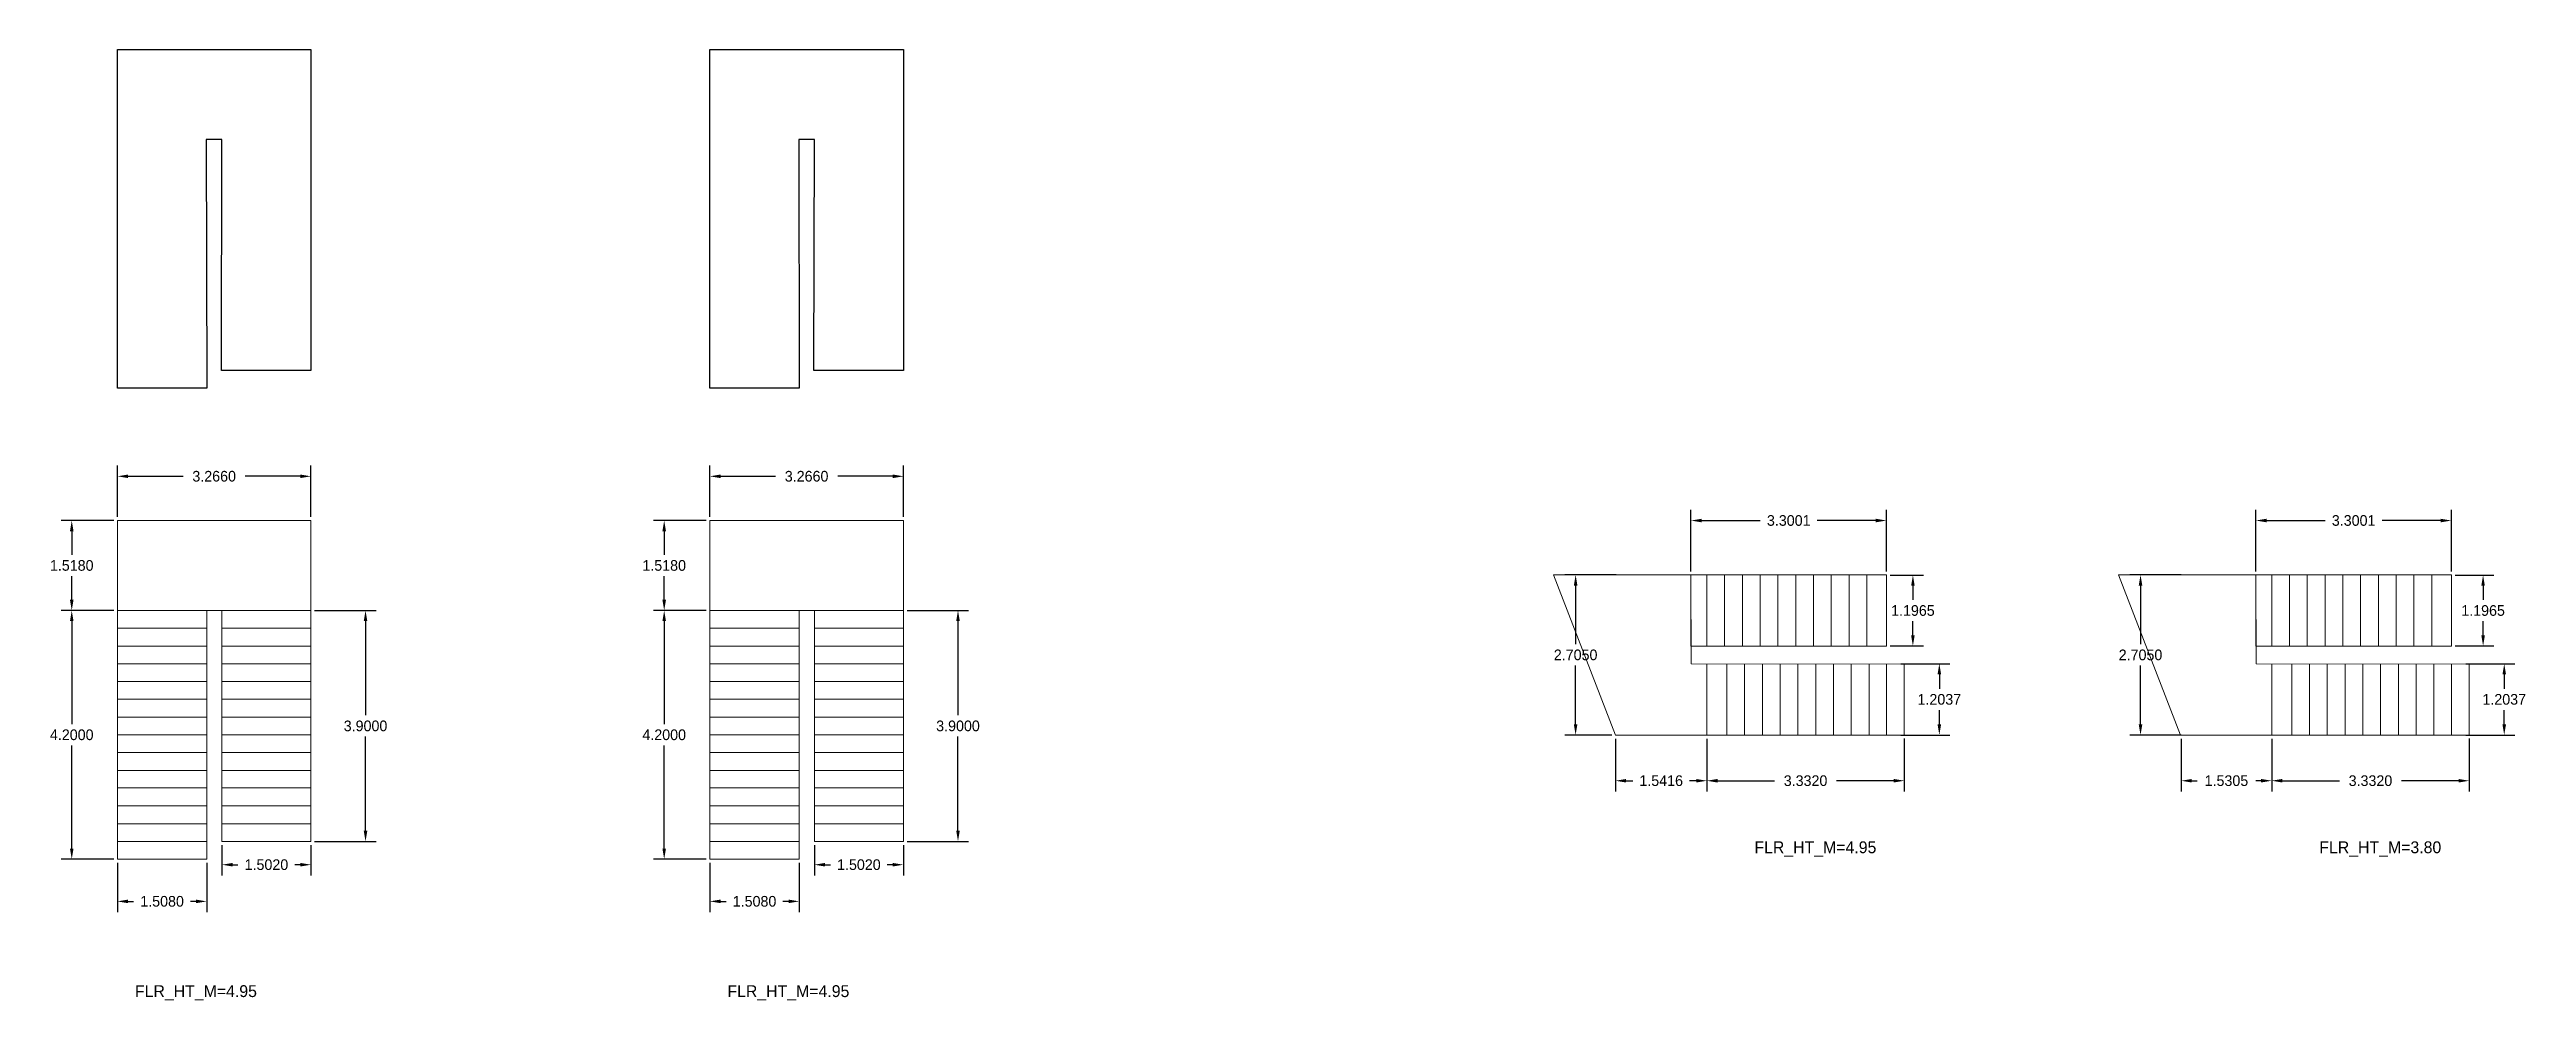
# Model space of a CAD drawing. Header units: metres. Extents: x 1422408 to 2267436, y 3843 to 80428.
# Drawn here: x 2267119.87 to 2267161.68, y 3991.85 to 4007.91 of the extents above; entities that cross this region are included whole.
import ezdxf

# ---------------------------------------------------------------- set-up
doc = ezdxf.new("R2010")
doc.units = ezdxf.units.M
doc.header["$LTSCALE"] = 3.5
doc.header["$MEASUREMENT"] = 0
doc.layers.get('DEFPOINTS').update_dxf_attribs({"linetype": 'CONTINUOUS'})
for name, color, linetype in [('BLK_1_FLR_0_FIRESTAIR_1', 1, 'CONTINUOUS'), ('BLK_1_FLR_0_STAIR_1', 1, 'CONTINUOUS'), ('BLK_1_FLR_1_FIRESTAIR_1', 1, 'CONTINUOUS'), ('BLK_1_FLR_1_STAIR_1', 1, 'CONTINUOUS')]:
    doc.layers.add(name, color=color, linetype=linetype)
for name, color, linetype, lineweight in [('BLK_1_FLR_0_FIRESTAIR_1_FLIGHT_1', 7, 'CONTINUOUS', 0), ('BLK_1_FLR_0_FIRESTAIR_1_FLIGHT_2', 7, 'CONTINUOUS', 0), ('BLK_1_FLR_0_FIRESTAIR_1_LANDING_1', 7, 'CONTINUOUS', 0), ('BLK_1_FLR_0_STAIR_1_FLIGHT_1', 7, 'CONTINUOUS', 0), ('BLK_1_FLR_0_STAIR_1_FLIGHT_2', 7, 'CONTINUOUS', 0), ('BLK_1_FLR_0_STAIR_1_LANDING_1', 7, 'CONTINUOUS', 0), ('BLK_1_FLR_1_FIRESTAIR_1_FLIGHT_1', 7, 'CONTINUOUS', 0), ('BLK_1_FLR_1_FIRESTAIR_1_FLIGHT_2', 7, 'CONTINUOUS', 0), ('BLK_1_FLR_1_FIRESTAIR_1_LANDING_1', 7, 'CONTINUOUS', 0), ('BLK_1_FLR_1_STAIR_1_FLIGHT_1', 7, 'CONTINUOUS', 0), ('BLK_1_FLR_1_STAIR_1_FLIGHT_2', 7, 'CONTINUOUS', 0), ('BLK_1_FLR_1_STAIR_1_LANDING_1', 7, 'CONTINUOUS', 0)]:
    doc.layers.add(name, color=color, linetype=linetype, lineweight=lineweight)
doc.dimstyles.get("Standard").update_dxf_attribs({"dimtxt": 0.18, "dimasz": 0.18, "dimexe": 0.18, "dimexo": 0.0625, "dimgap": 0.09, "dimtad": 0, "dimtih": 1, "dimtoh": 1, "dimdec": 4, "dimzin": 0, "dimdsep": 46, "dimtxsty": 'STANDARD', "dimcen": 0.09, "dimadec": 0, "dimazin": 0, "dimtfac": 1, "dimtdec": 4, "dimtofl": 0, "dimtmove": 0, "dimatfit": 3, "dimfxl": 1, "dimtolj": 1, "dimtzin": 0, "dimarcsym": 0})

msp = doc.modelspace()

# ---------------------------------------------------------------- texts
at = {"layer": 'BLK_1_FLR_0_FIRESTAIR_1', "ltscale": 400, "insert": (2267149.67477, 3994.5384), "char_height": 0.2, "width": 2.4, "attachment_point": 2}
msp.add_mtext('FLR_HT_M=4.95', dxfattribs=at)
at = {"layer": 'BLK_1_FLR_0_STAIR_1', "ltscale": 400, "insert": (2267122.34031, 3992.10959), "char_height": 0.2, "width": 2.7, "attachment_point": 2}
msp.add_mtext('FLR_HT_M=4.95', dxfattribs=at)
at = {"layer": 'BLK_1_FLR_1_FIRESTAIR_1', "ltscale": 400, "insert": (2267159.20979, 3994.5384), "char_height": 0.2, "width": 2.4395066, "attachment_point": 2}
msp.add_mtext('FLR_HT_M=3.80', dxfattribs=at)
at = {"layer": 'BLK_1_FLR_1_STAIR_1', "ltscale": 400, "insert": (2267132.34031, 3992.10959), "char_height": 0.2, "width": 2.7, "attachment_point": 2}
msp.add_mtext('FLR_HT_M=4.95', dxfattribs=at)

# ---------------------------------------------------------------- blocks, each defined once
blk = doc.blocks.new('*D318')
at = {"layer": 'BLK_1_FLR_1_STAIR_1_LANDING_1', "color": 0, "linetype": 'Continuous', "lineweight": -2}
for p, q in [((2267131.015, 4000.017), (2267131.015, 4000.882)), ((2267134.281, 4000.017), (2267134.281, 4000.882))]:
    blk.add_line(p, q, dxfattribs=at)
at = {"layer": 'BLK_1_FLR_1_STAIR_1_LANDING_1', "color": 0, "lineweight": -2}
for p, q in [((2267131.195, 4000.702), (2267132.123, 4000.702)), ((2267134.101, 4000.702), (2267133.173, 4000.702))]:
    blk.add_line(p, q, dxfattribs=at)
at = {"layer": 'BLK_1_FLR_1_STAIR_1_LANDING_1', "color": 0, "linetype": 'Continuous'}
for points in [[(2267131.195, 4000.732), (2267131.195, 4000.672), (2267131.015, 4000.702)], [(2267134.101, 4000.732), (2267134.101, 4000.672), (2267134.281, 4000.702)]]:
    blk.add_solid(points, dxfattribs=at)
at = {"layer": 'DEFPOINTS', "color": 0, "linetype": 'Continuous'}
for p in [(2267134.281, 4000.702), (2267131.015, 3999.955), (2267134.281, 3999.955)]:
    blk.add_point(p, dxfattribs=at)
at = {"layer": 'BLK_1_FLR_1_STAIR_1_LANDING_1', "color": 0, "linetype": 'Continuous', "insert": (2267132.648, 4000.702), "char_height": 0.18, "attachment_point": 5}
blk.add_mtext('\\A1;3.2660', dxfattribs=at)
blk = doc.blocks.new('*D319')
at = {"layer": 'BLK_1_FLR_1_STAIR_1_LANDING_1', "color": 0, "linetype": 'Continuous', "lineweight": -2}
for p, q in [((2267130.953, 3999.955), (2267130.064, 3999.955)), ((2267130.953, 3998.437), (2267130.064, 3998.437))]:
    blk.add_line(p, q, dxfattribs=at)
at = {"layer": 'BLK_1_FLR_1_STAIR_1_LANDING_1', "color": 0, "lineweight": -2}
for p, q in [((2267130.244, 3999.775), (2267130.244, 3999.376)), ((2267130.244, 3998.617), (2267130.244, 3999.016))]:
    blk.add_line(p, q, dxfattribs=at)
at = {"layer": 'BLK_1_FLR_1_STAIR_1_LANDING_1', "color": 0, "linetype": 'Continuous'}
for points in [[(2267130.214, 3999.775), (2267130.274, 3999.775), (2267130.244, 3999.955)], [(2267130.214, 3998.617), (2267130.274, 3998.617), (2267130.244, 3998.437)]]:
    blk.add_solid(points, dxfattribs=at)
at = {"layer": 'DEFPOINTS', "color": 0, "linetype": 'Continuous'}
for p in [(2267131.015, 3999.955), (2267130.244, 3998.437), (2267131.015, 3998.437)]:
    blk.add_point(p, dxfattribs=at)
at = {"layer": 'BLK_1_FLR_1_STAIR_1_LANDING_1', "color": 0, "linetype": 'Continuous', "insert": (2267130.244, 3999.196), "char_height": 0.18, "attachment_point": 5}
blk.add_mtext('\\A1;1.5180', dxfattribs=at)
blk = doc.blocks.new('*D320')
at = {"layer": 'BLK_1_FLR_1_STAIR_1_FLIGHT_1', "color": 0, "linetype": 'Continuous', "lineweight": -2}
for p, q in [((2267130.953, 3998.437), (2267130.064, 3998.437)), ((2267130.244, 3998.257), (2267130.244, 3996.517)), ((2267130.244, 3994.417), (2267130.244, 3996.157)), ((2267130.953, 3994.237), (2267130.064, 3994.237))]:
    blk.add_line(p, q, dxfattribs=at)
at = {"layer": 'BLK_1_FLR_1_STAIR_1_FLIGHT_1', "color": 0, "linetype": 'Continuous'}
for points in [[(2267130.214, 3998.257), (2267130.274, 3998.257), (2267130.244, 3998.437)], [(2267130.214, 3994.417), (2267130.274, 3994.417), (2267130.244, 3994.237)]]:
    blk.add_solid(points, dxfattribs=at)
at = {"layer": 'DEFPOINTS', "color": 0, "linetype": 'Continuous'}
for p in [(2267130.244, 3998.437), (2267131.015, 3998.437), (2267131.015, 3994.237)]:
    blk.add_point(p, dxfattribs=at)
at = {"layer": 'BLK_1_FLR_1_STAIR_1_FLIGHT_1', "color": 0, "linetype": 'Continuous', "insert": (2267130.244, 3996.337), "char_height": 0.18, "attachment_point": 5}
blk.add_mtext('\\A1;4.2000', dxfattribs=at)
blk = doc.blocks.new('*D321')
at = {"layer": 'BLK_1_FLR_1_STAIR_1_FLIGHT_1', "color": 0, "linetype": 'Continuous', "lineweight": -2}
for p, q in [((2267131.015, 3994.174), (2267131.015, 3993.345)), ((2267132.523, 3994.174), (2267132.523, 3993.345)), ((2267131.195, 3993.525), (2267131.289, 3993.525)), ((2267132.343, 3993.525), (2267132.249, 3993.525))]:
    blk.add_line(p, q, dxfattribs=at)
at = {"layer": 'BLK_1_FLR_1_STAIR_1_FLIGHT_1', "color": 0, "linetype": 'Continuous'}
for points in [[(2267131.195, 3993.555), (2267131.195, 3993.495), (2267131.015, 3993.525)], [(2267132.343, 3993.555), (2267132.343, 3993.495), (2267132.523, 3993.525)]]:
    blk.add_solid(points, dxfattribs=at)
at = {"layer": 'DEFPOINTS', "color": 0, "linetype": 'Continuous'}
for p in [(2267131.015, 3994.237), (2267132.523, 3994.237), (2267132.523, 3993.525)]:
    blk.add_point(p, dxfattribs=at)
at = {"layer": 'BLK_1_FLR_1_STAIR_1_FLIGHT_1', "color": 0, "linetype": 'Continuous', "insert": (2267131.769, 3993.525), "char_height": 0.18, "attachment_point": 5}
blk.add_mtext('\\A1;1.5080', dxfattribs=at)
blk = doc.blocks.new('*D322')
at = {"layer": 'BLK_1_FLR_1_STAIR_1_FLIGHT_2', "color": 0, "linetype": 'Continuous', "lineweight": -2}
for p, q in [((2267134.344, 3998.437), (2267135.383, 3998.437)), ((2267135.203, 3998.257), (2267135.203, 3996.667)), ((2267135.203, 3994.717), (2267135.203, 3996.307)), ((2267134.344, 3994.537), (2267135.383, 3994.537))]:
    blk.add_line(p, q, dxfattribs=at)
at = {"layer": 'BLK_1_FLR_1_STAIR_1_FLIGHT_2', "color": 0, "linetype": 'Continuous'}
for points in [[(2267135.173, 3998.257), (2267135.233, 3998.257), (2267135.203, 3998.437)], [(2267135.173, 3994.717), (2267135.233, 3994.717), (2267135.203, 3994.537)]]:
    blk.add_solid(points, dxfattribs=at)
at = {"layer": 'DEFPOINTS', "color": 0, "linetype": 'Continuous'}
for p in [(2267134.281, 3998.437), (2267135.203, 3998.437), (2267134.281, 3994.537)]:
    blk.add_point(p, dxfattribs=at)
at = {"layer": 'BLK_1_FLR_1_STAIR_1_FLIGHT_2', "color": 0, "linetype": 'Continuous', "insert": (2267135.203, 3996.487), "char_height": 0.18, "attachment_point": 5}
blk.add_mtext('\\A1;3.9000', dxfattribs=at)
blk = doc.blocks.new('*D332')
at = {"layer": 'BLK_1_FLR_0_FIRESTAIR_1_LANDING_1', "color": 0, "linetype": 'Continuous', "lineweight": -2}
for p, q in [((2267146.312, 3999.038), (2267145.448, 3999.038)), ((2267146.239, 3996.333), (2267145.448, 3996.333))]:
    blk.add_line(p, q, dxfattribs=at)
at = {"layer": 'BLK_1_FLR_0_FIRESTAIR_1_LANDING_1', "color": 0, "lineweight": -2}
for p, q in [((2267145.628, 3998.858), (2267145.628, 3997.866)), ((2267145.628, 3996.513), (2267145.628, 3997.506))]:
    blk.add_line(p, q, dxfattribs=at)
at = {"layer": 'BLK_1_FLR_0_FIRESTAIR_1_LANDING_1', "color": 0, "linetype": 'Continuous'}
for points in [[(2267145.598, 3998.858), (2267145.658, 3998.858), (2267145.628, 3999.038)], [(2267145.598, 3996.513), (2267145.658, 3996.513), (2267145.628, 3996.333)]]:
    blk.add_solid(points, dxfattribs=at)
at = {"layer": 'DEFPOINTS', "color": 0, "linetype": 'Continuous'}
for p in [(2267145.628, 3999.038), (2267146.375, 3999.038), (2267146.301, 3996.333)]:
    blk.add_point(p, dxfattribs=at)
at = {"layer": 'BLK_1_FLR_0_FIRESTAIR_1_LANDING_1', "color": 0, "linetype": 'Continuous', "insert": (2267145.628, 3997.686), "char_height": 0.18, "attachment_point": 5}
blk.add_mtext('\\A1;2.7050', dxfattribs=at)
blk = doc.blocks.new('*D333')
at = {"layer": 'BLK_1_FLR_0_FIRESTAIR_1_LANDING_1', "color": 0, "linetype": 'Continuous', "lineweight": -2}
for p, q in [((2267146.301, 3996.271), (2267146.301, 3995.382)), ((2267147.843, 3996.271), (2267147.843, 3995.382))]:
    blk.add_line(p, q, dxfattribs=at)
at = {"layer": 'BLK_1_FLR_0_FIRESTAIR_1_LANDING_1', "color": 0, "lineweight": -2}
for p, q in [((2267146.481, 3995.562), (2267146.592, 3995.562)), ((2267147.663, 3995.562), (2267147.552, 3995.562))]:
    blk.add_line(p, q, dxfattribs=at)
at = {"layer": 'BLK_1_FLR_0_FIRESTAIR_1_LANDING_1', "color": 0, "linetype": 'Continuous'}
for points in [[(2267146.481, 3995.592), (2267146.481, 3995.532), (2267146.301, 3995.562)], [(2267147.663, 3995.592), (2267147.663, 3995.532), (2267147.843, 3995.562)]]:
    blk.add_solid(points, dxfattribs=at)
at = {"layer": 'DEFPOINTS', "color": 0, "linetype": 'Continuous'}
for p in [(2267146.301, 3996.333), (2267147.843, 3996.333), (2267147.843, 3995.562)]:
    blk.add_point(p, dxfattribs=at)
at = {"layer": 'BLK_1_FLR_0_FIRESTAIR_1_LANDING_1', "color": 0, "linetype": 'Continuous', "insert": (2267147.072, 3995.562), "char_height": 0.18, "attachment_point": 5}
blk.add_mtext('\\A1;1.5416', dxfattribs=at)
blk = doc.blocks.new('*D335')
at = {"layer": 'BLK_1_FLR_0_FIRESTAIR_1_FLIGHT_1', "color": 0, "linetype": 'Continuous', "lineweight": -2}
for p, q in [((2267147.843, 3996.271), (2267147.843, 3995.382)), ((2267151.175, 3996.276), (2267151.175, 3995.382)), ((2267148.023, 3995.562), (2267148.984, 3995.562)), ((2267150.995, 3995.562), (2267150.034, 3995.562))]:
    blk.add_line(p, q, dxfattribs=at)
at = {"layer": 'BLK_1_FLR_0_FIRESTAIR_1_FLIGHT_1', "color": 0, "linetype": 'Continuous'}
for points in [[(2267148.023, 3995.592), (2267148.023, 3995.532), (2267147.843, 3995.562)], [(2267150.995, 3995.592), (2267150.995, 3995.532), (2267151.175, 3995.562)]]:
    blk.add_solid(points, dxfattribs=at)
at = {"layer": 'DEFPOINTS', "color": 0, "linetype": 'Continuous'}
for p in [(2267147.843, 3996.333), (2267151.175, 3996.338), (2267147.843, 3995.562)]:
    blk.add_point(p, dxfattribs=at)
at = {"layer": 'BLK_1_FLR_0_FIRESTAIR_1_FLIGHT_1', "color": 0, "linetype": 'Continuous', "insert": (2267149.509, 3995.562), "char_height": 0.18, "attachment_point": 5}
blk.add_mtext('\\A1;3.3320', dxfattribs=at)
blk = doc.blocks.new('*D336')
at = {"layer": 'BLK_1_FLR_0_FIRESTAIR_1_FLIGHT_1', "color": 0, "linetype": 'Continuous', "lineweight": -2}
for p, q in [((2267151.117, 3997.537), (2267151.947, 3997.537)), ((2267151.767, 3997.357), (2267151.767, 3997.115)), ((2267151.767, 3996.513), (2267151.767, 3996.755)), ((2267151.118, 3996.333), (2267151.947, 3996.333))]:
    blk.add_line(p, q, dxfattribs=at)
at = {"layer": 'BLK_1_FLR_0_FIRESTAIR_1_FLIGHT_1', "color": 0, "linetype": 'Continuous'}
for points in [[(2267151.737, 3997.357), (2267151.797, 3997.357), (2267151.767, 3997.537)], [(2267151.737, 3996.513), (2267151.797, 3996.513), (2267151.767, 3996.333)]]:
    blk.add_solid(points, dxfattribs=at)
at = {"layer": 'DEFPOINTS', "color": 0, "linetype": 'Continuous'}
for p in [(2267151.055, 3997.537), (2267151.767, 3997.537), (2267151.055, 3996.333)]:
    blk.add_point(p, dxfattribs=at)
at = {"layer": 'BLK_1_FLR_0_FIRESTAIR_1_FLIGHT_1', "color": 0, "linetype": 'Continuous', "insert": (2267151.767, 3996.935), "char_height": 0.18, "attachment_point": 5}
blk.add_mtext('\\A1;1.2037', dxfattribs=at)
blk = doc.blocks.new('*D334')
at = {"layer": 'BLK_1_FLR_0_FIRESTAIR_1_FLIGHT_2', "color": 0, "linetype": 'Continuous', "lineweight": -2}
for p, q in [((2267147.575, 3999.096), (2267147.575, 4000.135)), ((2267147.755, 3999.955), (2267148.745, 3999.955)), ((2267150.695, 3999.955), (2267149.705, 3999.955)), ((2267150.875, 3999.096), (2267150.875, 4000.135))]:
    blk.add_line(p, q, dxfattribs=at)
at = {"layer": 'BLK_1_FLR_0_FIRESTAIR_1_FLIGHT_2', "color": 0, "linetype": 'Continuous'}
for points in [[(2267147.755, 3999.985), (2267147.755, 3999.925), (2267147.575, 3999.955)], [(2267150.695, 3999.985), (2267150.695, 3999.925), (2267150.875, 3999.955)]]:
    blk.add_solid(points, dxfattribs=at)
at = {"layer": 'DEFPOINTS', "color": 0, "linetype": 'Continuous'}
for p in [(2267147.575, 3999.955), (2267147.575, 3999.033), (2267150.875, 3999.033)]:
    blk.add_point(p, dxfattribs=at)
at = {"layer": 'BLK_1_FLR_0_FIRESTAIR_1_FLIGHT_2', "color": 0, "linetype": 'Continuous', "insert": (2267149.225, 3999.955), "char_height": 0.18, "attachment_point": 5}
blk.add_mtext('\\A1;3.3001', dxfattribs=at)
blk = doc.blocks.new('*D337')
at = {"layer": 'BLK_1_FLR_1_FIRESTAIR_1_LANDING_1', "color": 0, "linetype": 'Continuous', "lineweight": -2}
for p, q in [((2267155.848, 3999.038), (2267154.983, 3999.038)), ((2267155.848, 3996.333), (2267154.983, 3996.333))]:
    blk.add_line(p, q, dxfattribs=at)
at = {"layer": 'BLK_1_FLR_1_FIRESTAIR_1_LANDING_1', "color": 0, "lineweight": -2}
for p, q in [((2267155.163, 3998.858), (2267155.163, 3997.866)), ((2267155.163, 3996.513), (2267155.163, 3997.506))]:
    blk.add_line(p, q, dxfattribs=at)
at = {"layer": 'BLK_1_FLR_1_FIRESTAIR_1_LANDING_1', "color": 0, "linetype": 'Continuous'}
for points in [[(2267155.133, 3998.858), (2267155.193, 3998.858), (2267155.163, 3999.038)], [(2267155.133, 3996.513), (2267155.193, 3996.513), (2267155.163, 3996.333)]]:
    blk.add_solid(points, dxfattribs=at)
at = {"layer": 'DEFPOINTS', "color": 0, "linetype": 'Continuous'}
for p in [(2267155.163, 3999.038), (2267155.91, 3999.038), (2267155.91, 3996.333)]:
    blk.add_point(p, dxfattribs=at)
at = {"layer": 'BLK_1_FLR_1_FIRESTAIR_1_LANDING_1', "color": 0, "linetype": 'Continuous', "insert": (2267155.163, 3997.686), "char_height": 0.18, "attachment_point": 5}
blk.add_mtext('\\A1;2.7050', dxfattribs=at)
blk = doc.blocks.new('*D338')
at = {"layer": 'BLK_1_FLR_1_FIRESTAIR_1_LANDING_1', "color": 0, "linetype": 'Continuous', "lineweight": -2}
for p, q in [((2267155.848, 3996.271), (2267155.848, 3995.382)), ((2267157.378, 3996.271), (2267157.378, 3995.382))]:
    blk.add_line(p, q, dxfattribs=at)
at = {"layer": 'BLK_1_FLR_1_FIRESTAIR_1_LANDING_1', "color": 0, "lineweight": -2}
for p, q in [((2267156.028, 3995.562), (2267156.118, 3995.562)), ((2267157.198, 3995.562), (2267157.108, 3995.562))]:
    blk.add_line(p, q, dxfattribs=at)
at = {"layer": 'BLK_1_FLR_1_FIRESTAIR_1_LANDING_1', "color": 0, "linetype": 'Continuous'}
for points in [[(2267156.028, 3995.592), (2267156.028, 3995.532), (2267155.848, 3995.562)], [(2267157.198, 3995.592), (2267157.198, 3995.532), (2267157.378, 3995.562)]]:
    blk.add_solid(points, dxfattribs=at)
at = {"layer": 'DEFPOINTS', "color": 0, "linetype": 'Continuous'}
for p in [(2267155.848, 3996.333), (2267157.378, 3996.333), (2267157.378, 3995.562)]:
    blk.add_point(p, dxfattribs=at)
at = {"layer": 'BLK_1_FLR_1_FIRESTAIR_1_LANDING_1', "color": 0, "linetype": 'Continuous', "insert": (2267156.613, 3995.562), "char_height": 0.18, "attachment_point": 5}
blk.add_mtext('\\A1;1.5305', dxfattribs=at)
blk = doc.blocks.new('*D339')
at = {"layer": 'BLK_1_FLR_1_FIRESTAIR_1_FLIGHT_1', "color": 0, "linetype": 'Continuous', "lineweight": -2}
for p, q in [((2267157.378, 3996.271), (2267157.378, 3995.382)), ((2267160.71, 3996.276), (2267160.71, 3995.382)), ((2267157.558, 3995.562), (2267158.519, 3995.562)), ((2267160.53, 3995.562), (2267159.569, 3995.562))]:
    blk.add_line(p, q, dxfattribs=at)
at = {"layer": 'BLK_1_FLR_1_FIRESTAIR_1_FLIGHT_1', "color": 0, "linetype": 'Continuous'}
for points in [[(2267157.558, 3995.592), (2267157.558, 3995.532), (2267157.378, 3995.562)], [(2267160.53, 3995.592), (2267160.53, 3995.532), (2267160.71, 3995.562)]]:
    blk.add_solid(points, dxfattribs=at)
at = {"layer": 'DEFPOINTS', "color": 0, "linetype": 'Continuous'}
for p in [(2267157.378, 3996.333), (2267160.71, 3996.338), (2267157.378, 3995.562)]:
    blk.add_point(p, dxfattribs=at)
at = {"layer": 'BLK_1_FLR_1_FIRESTAIR_1_FLIGHT_1', "color": 0, "linetype": 'Continuous', "insert": (2267159.044, 3995.562), "char_height": 0.18, "attachment_point": 5}
blk.add_mtext('\\A1;3.3320', dxfattribs=at)
blk = doc.blocks.new('*D340')
at = {"layer": 'BLK_1_FLR_1_FIRESTAIR_1_FLIGHT_1', "color": 0, "linetype": 'Continuous', "lineweight": -2}
for p, q in [((2267160.652, 3997.537), (2267161.482, 3997.537)), ((2267161.302, 3997.357), (2267161.302, 3997.115)), ((2267161.302, 3996.513), (2267161.302, 3996.755)), ((2267160.653, 3996.333), (2267161.482, 3996.333))]:
    blk.add_line(p, q, dxfattribs=at)
at = {"layer": 'BLK_1_FLR_1_FIRESTAIR_1_FLIGHT_1', "color": 0, "linetype": 'Continuous'}
for points in [[(2267161.272, 3997.357), (2267161.332, 3997.357), (2267161.302, 3997.537)], [(2267161.272, 3996.513), (2267161.332, 3996.513), (2267161.302, 3996.333)]]:
    blk.add_solid(points, dxfattribs=at)
at = {"layer": 'DEFPOINTS', "color": 0, "linetype": 'Continuous'}
for p in [(2267160.59, 3997.537), (2267161.302, 3997.537), (2267160.59, 3996.333)]:
    blk.add_point(p, dxfattribs=at)
at = {"layer": 'BLK_1_FLR_1_FIRESTAIR_1_FLIGHT_1', "color": 0, "linetype": 'Continuous', "insert": (2267161.302, 3996.935), "char_height": 0.18, "attachment_point": 5}
blk.add_mtext('\\A1;1.2037', dxfattribs=at)
blk = doc.blocks.new('*D341')
at = {"layer": 'BLK_1_FLR_1_FIRESTAIR_1_FLIGHT_2', "color": 0, "linetype": 'Continuous', "lineweight": -2}
for p, q in [((2267157.11, 3999.096), (2267157.11, 4000.135)), ((2267157.29, 3999.955), (2267158.28, 3999.955)), ((2267160.23, 3999.955), (2267159.24, 3999.955)), ((2267160.41, 3999.096), (2267160.41, 4000.135))]:
    blk.add_line(p, q, dxfattribs=at)
at = {"layer": 'BLK_1_FLR_1_FIRESTAIR_1_FLIGHT_2', "color": 0, "linetype": 'Continuous'}
for points in [[(2267157.29, 3999.985), (2267157.29, 3999.925), (2267157.11, 3999.955)], [(2267160.23, 3999.985), (2267160.23, 3999.925), (2267160.41, 3999.955)]]:
    blk.add_solid(points, dxfattribs=at)
at = {"layer": 'DEFPOINTS', "color": 0, "linetype": 'Continuous'}
for p in [(2267157.11, 3999.955), (2267157.11, 3999.033), (2267160.41, 3999.033)]:
    blk.add_point(p, dxfattribs=at)
at = {"layer": 'BLK_1_FLR_1_FIRESTAIR_1_FLIGHT_2', "color": 0, "linetype": 'Continuous', "insert": (2267158.76, 3999.955), "char_height": 0.18, "attachment_point": 5}
blk.add_mtext('\\A1;3.3001', dxfattribs=at)
blk = doc.blocks.new('*D350')
at = {"layer": 'BLK_1_FLR_1_STAIR_1_FLIGHT_2', "color": 0, "linetype": 'Continuous', "lineweight": -2}
for p, q in [((2267132.779, 3994.474), (2267132.779, 3993.964)), ((2267134.281, 3994.474), (2267134.281, 3993.964)), ((2267132.959, 3994.144), (2267133.05, 3994.144)), ((2267134.101, 3994.144), (2267134.01, 3994.144))]:
    blk.add_line(p, q, dxfattribs=at)
at = {"layer": 'BLK_1_FLR_1_STAIR_1_FLIGHT_2', "color": 0, "linetype": 'Continuous'}
for points in [[(2267132.959, 3994.174), (2267132.959, 3994.114), (2267132.779, 3994.144)], [(2267134.101, 3994.174), (2267134.101, 3994.114), (2267134.281, 3994.144)]]:
    blk.add_solid(points, dxfattribs=at)
at = {"layer": 'DEFPOINTS', "color": 0, "linetype": 'Continuous'}
for p in [(2267132.779, 3994.537), (2267134.281, 3994.537), (2267134.281, 3994.144)]:
    blk.add_point(p, dxfattribs=at)
at = {"layer": 'BLK_1_FLR_1_STAIR_1_FLIGHT_2', "color": 0, "linetype": 'Continuous', "insert": (2267133.53, 3994.144), "char_height": 0.18, "attachment_point": 5}
blk.add_mtext('\\A1;1.5020', dxfattribs=at)
blk = doc.blocks.new('*D351')
at = {"layer": 'BLK_1_FLR_0_FIRESTAIR_1_FLIGHT_2', "color": 0, "linetype": 'Continuous', "lineweight": -2}
for p, q in [((2267150.937, 3999.033), (2267151.501, 3999.033)), ((2267151.321, 3998.853), (2267151.321, 3998.615)), ((2267151.321, 3998.017), (2267151.321, 3998.255)), ((2267150.938, 3997.837), (2267151.501, 3997.837))]:
    blk.add_line(p, q, dxfattribs=at)
at = {"layer": 'BLK_1_FLR_0_FIRESTAIR_1_FLIGHT_2', "color": 0, "linetype": 'Continuous'}
for points in [[(2267151.291, 3998.853), (2267151.351, 3998.853), (2267151.321, 3999.033)], [(2267151.291, 3998.017), (2267151.351, 3998.017), (2267151.321, 3997.837)]]:
    blk.add_solid(points, dxfattribs=at)
at = {"layer": 'DEFPOINTS', "color": 0, "linetype": 'Continuous'}
for p in [(2267150.875, 3999.033), (2267151.321, 3999.033), (2267150.875, 3997.837)]:
    blk.add_point(p, dxfattribs=at)
at = {"layer": 'BLK_1_FLR_0_FIRESTAIR_1_FLIGHT_2', "color": 0, "linetype": 'Continuous', "insert": (2267151.321, 3998.435), "char_height": 0.18, "attachment_point": 5}
blk.add_mtext('\\A1;1.1965', dxfattribs=at)
blk = doc.blocks.new('*D352')
at = {"layer": 'BLK_1_FLR_1_FIRESTAIR_1_FLIGHT_2', "color": 0, "linetype": 'Continuous', "lineweight": -2}
for p, q in [((2267160.473, 3999.033), (2267161.125, 3999.033)), ((2267160.945, 3998.853), (2267160.945, 3998.615)), ((2267160.945, 3998.017), (2267160.945, 3998.255)), ((2267160.473, 3997.837), (2267161.125, 3997.837))]:
    blk.add_line(p, q, dxfattribs=at)
at = {"layer": 'BLK_1_FLR_1_FIRESTAIR_1_FLIGHT_2', "color": 0, "linetype": 'Continuous'}
for points in [[(2267160.915, 3998.853), (2267160.975, 3998.853), (2267160.945, 3999.033)], [(2267160.915, 3998.017), (2267160.975, 3998.017), (2267160.945, 3997.837)]]:
    blk.add_solid(points, dxfattribs=at)
at = {"layer": 'DEFPOINTS', "color": 0, "linetype": 'Continuous'}
for p in [(2267160.41, 3999.033), (2267160.945, 3999.033), (2267160.41, 3997.837)]:
    blk.add_point(p, dxfattribs=at)
at = {"layer": 'BLK_1_FLR_1_FIRESTAIR_1_FLIGHT_2', "color": 0, "linetype": 'Continuous', "insert": (2267160.945, 3998.435), "char_height": 0.18, "attachment_point": 5}
blk.add_mtext('\\A1;1.1965', dxfattribs=at)
blk = doc.blocks.new('*D382')
at = {"layer": 'BLK_1_FLR_0_STAIR_1_LANDING_1', "color": 0, "linetype": 'Continuous', "lineweight": -2}
for p, q in [((2267121.015, 4000.017), (2267121.015, 4000.882)), ((2267124.281, 4000.017), (2267124.281, 4000.882))]:
    blk.add_line(p, q, dxfattribs=at)
at = {"layer": 'BLK_1_FLR_0_STAIR_1_LANDING_1', "color": 0, "lineweight": -2}
for p, q in [((2267121.195, 4000.702), (2267122.123, 4000.702)), ((2267124.101, 4000.702), (2267123.173, 4000.702))]:
    blk.add_line(p, q, dxfattribs=at)
at = {"layer": 'BLK_1_FLR_0_STAIR_1_LANDING_1', "color": 0, "linetype": 'Continuous'}
for points in [[(2267121.195, 4000.732), (2267121.195, 4000.672), (2267121.015, 4000.702)], [(2267124.101, 4000.732), (2267124.101, 4000.672), (2267124.281, 4000.702)]]:
    blk.add_solid(points, dxfattribs=at)
at = {"layer": 'DEFPOINTS', "color": 0, "linetype": 'Continuous'}
for p in [(2267124.281, 4000.702), (2267121.015, 3999.955), (2267124.281, 3999.955)]:
    blk.add_point(p, dxfattribs=at)
at = {"layer": 'BLK_1_FLR_0_STAIR_1_LANDING_1', "color": 0, "linetype": 'Continuous', "insert": (2267122.648, 4000.702), "char_height": 0.18, "attachment_point": 5}
blk.add_mtext('\\A1;3.2660', dxfattribs=at)
blk = doc.blocks.new('*D383')
at = {"layer": 'BLK_1_FLR_0_STAIR_1_LANDING_1', "color": 0, "linetype": 'Continuous', "lineweight": -2}
for p, q in [((2267120.953, 3999.955), (2267120.064, 3999.955)), ((2267120.953, 3998.437), (2267120.064, 3998.437))]:
    blk.add_line(p, q, dxfattribs=at)
at = {"layer": 'BLK_1_FLR_0_STAIR_1_LANDING_1', "color": 0, "lineweight": -2}
for p, q in [((2267120.244, 3999.775), (2267120.244, 3999.376)), ((2267120.244, 3998.617), (2267120.244, 3999.016))]:
    blk.add_line(p, q, dxfattribs=at)
at = {"layer": 'BLK_1_FLR_0_STAIR_1_LANDING_1', "color": 0, "linetype": 'Continuous'}
for points in [[(2267120.214, 3999.775), (2267120.274, 3999.775), (2267120.244, 3999.955)], [(2267120.214, 3998.617), (2267120.274, 3998.617), (2267120.244, 3998.437)]]:
    blk.add_solid(points, dxfattribs=at)
at = {"layer": 'DEFPOINTS', "color": 0, "linetype": 'Continuous'}
for p in [(2267121.015, 3999.955), (2267120.244, 3998.437), (2267121.015, 3998.437)]:
    blk.add_point(p, dxfattribs=at)
at = {"layer": 'BLK_1_FLR_0_STAIR_1_LANDING_1', "color": 0, "linetype": 'Continuous', "insert": (2267120.244, 3999.196), "char_height": 0.18, "attachment_point": 5}
blk.add_mtext('\\A1;1.5180', dxfattribs=at)
blk = doc.blocks.new('*D384')
at = {"layer": 'BLK_1_FLR_0_STAIR_1_FLIGHT_1', "color": 0, "linetype": 'Continuous', "lineweight": -2}
for p, q in [((2267120.953, 3998.437), (2267120.064, 3998.437)), ((2267120.244, 3998.257), (2267120.244, 3996.517)), ((2267120.244, 3994.417), (2267120.244, 3996.157)), ((2267120.953, 3994.237), (2267120.064, 3994.237))]:
    blk.add_line(p, q, dxfattribs=at)
at = {"layer": 'BLK_1_FLR_0_STAIR_1_FLIGHT_1', "color": 0, "linetype": 'Continuous'}
for points in [[(2267120.214, 3998.257), (2267120.274, 3998.257), (2267120.244, 3998.437)], [(2267120.214, 3994.417), (2267120.274, 3994.417), (2267120.244, 3994.237)]]:
    blk.add_solid(points, dxfattribs=at)
at = {"layer": 'DEFPOINTS', "color": 0, "linetype": 'Continuous'}
for p in [(2267120.244, 3998.437), (2267121.015, 3998.437), (2267121.015, 3994.237)]:
    blk.add_point(p, dxfattribs=at)
at = {"layer": 'BLK_1_FLR_0_STAIR_1_FLIGHT_1', "color": 0, "linetype": 'Continuous', "insert": (2267120.244, 3996.337), "char_height": 0.18, "attachment_point": 5}
blk.add_mtext('\\A1;4.2000', dxfattribs=at)
blk = doc.blocks.new('*D381')
at = {"layer": 'BLK_1_FLR_0_STAIR_1_FLIGHT_1', "color": 0, "linetype": 'Continuous', "lineweight": -2}
for p, q in [((2267121.015, 3994.174), (2267121.015, 3993.345)), ((2267122.523, 3994.174), (2267122.523, 3993.345)), ((2267121.195, 3993.525), (2267121.289, 3993.525)), ((2267122.343, 3993.525), (2267122.249, 3993.525))]:
    blk.add_line(p, q, dxfattribs=at)
at = {"layer": 'BLK_1_FLR_0_STAIR_1_FLIGHT_1', "color": 0, "linetype": 'Continuous'}
for points in [[(2267121.195, 3993.555), (2267121.195, 3993.495), (2267121.015, 3993.525)], [(2267122.343, 3993.555), (2267122.343, 3993.495), (2267122.523, 3993.525)]]:
    blk.add_solid(points, dxfattribs=at)
at = {"layer": 'DEFPOINTS', "color": 0, "linetype": 'Continuous'}
for p in [(2267121.015, 3994.237), (2267122.523, 3994.237), (2267122.523, 3993.525)]:
    blk.add_point(p, dxfattribs=at)
at = {"layer": 'BLK_1_FLR_0_STAIR_1_FLIGHT_1', "color": 0, "linetype": 'Continuous', "insert": (2267121.769, 3993.525), "char_height": 0.18, "attachment_point": 5}
blk.add_mtext('\\A1;1.5080', dxfattribs=at)
blk = doc.blocks.new('*D385')
at = {"layer": 'BLK_1_FLR_0_STAIR_1_FLIGHT_2', "color": 0, "linetype": 'Continuous', "lineweight": -2}
for p, q in [((2267124.344, 3998.437), (2267125.383, 3998.437)), ((2267125.203, 3998.257), (2267125.203, 3996.667)), ((2267125.203, 3994.717), (2267125.203, 3996.307)), ((2267124.344, 3994.537), (2267125.383, 3994.537))]:
    blk.add_line(p, q, dxfattribs=at)
at = {"layer": 'BLK_1_FLR_0_STAIR_1_FLIGHT_2', "color": 0, "linetype": 'Continuous'}
for points in [[(2267125.173, 3998.257), (2267125.233, 3998.257), (2267125.203, 3998.437)], [(2267125.173, 3994.717), (2267125.233, 3994.717), (2267125.203, 3994.537)]]:
    blk.add_solid(points, dxfattribs=at)
at = {"layer": 'DEFPOINTS', "color": 0, "linetype": 'Continuous'}
for p in [(2267124.281, 3998.437), (2267125.203, 3998.437), (2267124.281, 3994.537)]:
    blk.add_point(p, dxfattribs=at)
at = {"layer": 'BLK_1_FLR_0_STAIR_1_FLIGHT_2', "color": 0, "linetype": 'Continuous', "insert": (2267125.203, 3996.487), "char_height": 0.18, "attachment_point": 5}
blk.add_mtext('\\A1;3.9000', dxfattribs=at)
blk = doc.blocks.new('*D386')
at = {"layer": 'BLK_1_FLR_0_STAIR_1_FLIGHT_2', "color": 0, "linetype": 'Continuous', "lineweight": -2}
for p, q in [((2267122.779, 3994.474), (2267122.779, 3993.964)), ((2267124.281, 3994.474), (2267124.281, 3993.964)), ((2267122.959, 3994.144), (2267123.05, 3994.144)), ((2267124.101, 3994.144), (2267124.01, 3994.144))]:
    blk.add_line(p, q, dxfattribs=at)
at = {"layer": 'BLK_1_FLR_0_STAIR_1_FLIGHT_2', "color": 0, "linetype": 'Continuous'}
for points in [[(2267122.959, 3994.174), (2267122.959, 3994.114), (2267122.779, 3994.144)], [(2267124.101, 3994.174), (2267124.101, 3994.114), (2267124.281, 3994.144)]]:
    blk.add_solid(points, dxfattribs=at)
at = {"layer": 'DEFPOINTS', "color": 0, "linetype": 'Continuous'}
for p in [(2267122.779, 3994.537), (2267124.281, 3994.537), (2267124.281, 3994.144)]:
    blk.add_point(p, dxfattribs=at)
at = {"layer": 'BLK_1_FLR_0_STAIR_1_FLIGHT_2', "color": 0, "linetype": 'Continuous', "insert": (2267123.53, 3994.144), "char_height": 0.18, "attachment_point": 5}
blk.add_mtext('\\A1;1.5020', dxfattribs=at)

# ---------------------------------------------------------------- dimensions: what is measured, and where the dimension line sits
at = {"layer": 'BLK_1_FLR_0_FIRESTAIR_1_FLIGHT_1', "color": 2, "linetype": 'Continuous'}
dim = msp.add_linear_dim(base=(2267151.76723, 3997.5371), p1=(2267151.05504, 3996.33343), p2=(2267151.05496, 3997.5371), angle=90, dimstyle='STANDARD', dxfattribs=at)
dim.commit()
dim.dimension.update_dxf_attribs({"geometry": '*D336', "text_midpoint": (2267151.76723, 3996.93526)})
at = {"layer": 'BLK_1_FLR_0_FIRESTAIR_1_FLIGHT_1', "color": 1, "linetype": 'Continuous'}
dim = msp.add_linear_dim(base=(2267147.84299, 3995.56222), p1=(2267151.175, 3996.33843), p2=(2267147.84299, 3996.33343), angle=180, dimstyle='STANDARD', dxfattribs=at)
dim.commit()
dim.dimension.update_dxf_attribs({"geometry": '*D335', "text_midpoint": (2267149.509, 3995.56222)})
at = {"layer": 'BLK_1_FLR_0_FIRESTAIR_1_FLIGHT_2', "color": 1, "linetype": 'Continuous'}
dim = msp.add_linear_dim(base=(2267147.5749, 3999.95501), p1=(2267150.875, 3999.03329), p2=(2267147.5749, 3999.03339), angle=180, dimstyle='STANDARD', dxfattribs=at)
dim.commit()
dim.dimension.update_dxf_attribs({"geometry": '*D334', "text_midpoint": (2267149.22495, 3999.95501)})
at = {"layer": 'BLK_1_FLR_0_FIRESTAIR_1_FLIGHT_2', "color": 2, "linetype": 'Continuous'}
dim = msp.add_linear_dim(base=(2267151.32069, 3999.03329), p1=(2267150.87519, 3997.83678), p2=(2267150.875, 3999.03329), angle=90, dimstyle='STANDARD', dxfattribs=at)
dim.commit()
dim.dimension.update_dxf_attribs({"geometry": '*D351', "text_midpoint": (2267151.32069, 3998.43504)})
at = {"layer": 'BLK_1_FLR_0_FIRESTAIR_1_LANDING_1', "color": 1, "linetype": 'Continuous'}
dim = msp.add_linear_dim(base=(2267145.6281, 3999.03843), p1=(2267146.30141, 3996.33343), p2=(2267146.37499, 3999.03843), angle=90, dimstyle='STANDARD', override={"dimtmove": 1, "dimfxl": 5}, dxfattribs=at)
dim.commit()
dim.dimension.update_dxf_attribs({"geometry": '*D332', "text_midpoint": (2267145.6281, 3997.68593)})
at = {"layer": 'BLK_1_FLR_0_FIRESTAIR_1_LANDING_1', "color": 2, "linetype": 'Continuous'}
dim = msp.add_linear_dim(base=(2267147.84299, 3995.56222), p1=(2267146.30141, 3996.33343), p2=(2267147.84299, 3996.33343), angle=180, dimstyle='STANDARD', override={"dimtmove": 1, "dimfxl": 5}, dxfattribs=at)
dim.commit()
dim.dimension.update_dxf_attribs({"geometry": '*D333', "text_midpoint": (2267147.0722, 3995.56222)})
at = {"layer": 'BLK_1_FLR_0_STAIR_1_FLIGHT_1', "color": 1, "linetype": 'Continuous'}
dim = msp.add_linear_dim(base=(2267120.2441, 3998.43677), p1=(2267121.01531, 3994.23677), p2=(2267121.01531, 3998.43677), angle=90, dimstyle='STANDARD', dxfattribs=at)
dim.commit()
dim.dimension.update_dxf_attribs({"geometry": '*D384', "text_midpoint": (2267120.2441, 3996.33677)})
at = {"layer": 'BLK_1_FLR_0_STAIR_1_FLIGHT_1', "color": 2, "linetype": 'Continuous'}
dim = msp.add_linear_dim(base=(2267122.52331, 3993.52459), p1=(2267121.01531, 3994.23677), p2=(2267122.52331, 3994.23677), dimstyle='STANDARD', dxfattribs=at)
dim.commit()
dim.dimension.update_dxf_attribs({"geometry": '*D381', "text_midpoint": (2267121.76931, 3993.52459)})
at = {"layer": 'BLK_1_FLR_0_STAIR_1_FLIGHT_2', "color": 1, "linetype": 'Continuous'}
dim = msp.add_linear_dim(base=(2267125.20293, 3998.43677), p1=(2267124.28131, 3994.53677), p2=(2267124.28131, 3998.43677), angle=90, dimstyle='STANDARD', dxfattribs=at)
dim.commit()
dim.dimension.update_dxf_attribs({"geometry": '*D385', "text_midpoint": (2267125.20293, 3996.48677)})
at = {"layer": 'BLK_1_FLR_0_STAIR_1_FLIGHT_2', "color": 2, "linetype": 'Continuous'}
dim = msp.add_linear_dim(base=(2267124.28131, 3994.14411), p1=(2267122.77931, 3994.53677), p2=(2267124.28131, 3994.53677), dimstyle='STANDARD', dxfattribs=at)
dim.commit()
dim.dimension.update_dxf_attribs({"geometry": '*D386', "text_midpoint": (2267123.53031, 3994.14411)})
at = {"layer": 'BLK_1_FLR_0_STAIR_1_LANDING_1', "color": 1, "linetype": 'Continuous'}
dim = msp.add_linear_dim(base=(2267124.28131, 4000.70167), p1=(2267121.01531, 3999.95477), p2=(2267124.28131, 3999.95477), dimstyle='STANDARD', override={"dimtmove": 1, "dimfxl": 5}, dxfattribs=at)
dim.commit()
dim.dimension.update_dxf_attribs({"geometry": '*D382', "text_midpoint": (2267122.64831, 4000.70167)})
at = {"layer": 'BLK_1_FLR_0_STAIR_1_LANDING_1', "color": 2, "linetype": 'Continuous'}
dim = msp.add_linear_dim(base=(2267120.2441, 3998.43677), p1=(2267121.01531, 3999.95477), p2=(2267121.01531, 3998.43677), angle=90, dimstyle='STANDARD', override={"dimtmove": 1, "dimfxl": 5}, dxfattribs=at)
dim.commit()
dim.dimension.update_dxf_attribs({"geometry": '*D383', "text_midpoint": (2267120.2441, 3999.19577)})
at = {"layer": 'BLK_1_FLR_1_FIRESTAIR_1_FLIGHT_1', "color": 2, "linetype": 'Continuous'}
dim = msp.add_linear_dim(base=(2267161.30225, 3997.5371), p1=(2267160.59006, 3996.33343), p2=(2267160.58998, 3997.5371), angle=90, dimstyle='STANDARD', dxfattribs=at)
dim.commit()
dim.dimension.update_dxf_attribs({"geometry": '*D340', "text_midpoint": (2267161.30225, 3996.93526)})
at = {"layer": 'BLK_1_FLR_1_FIRESTAIR_1_FLIGHT_1', "color": 1, "linetype": 'Continuous'}
dim = msp.add_linear_dim(base=(2267157.37801, 3995.56222), p1=(2267160.71002, 3996.33843), p2=(2267157.37801, 3996.33343), angle=180, dimstyle='STANDARD', dxfattribs=at)
dim.commit()
dim.dimension.update_dxf_attribs({"geometry": '*D339', "text_midpoint": (2267159.04402, 3995.56222)})
at = {"layer": 'BLK_1_FLR_1_FIRESTAIR_1_FLIGHT_2', "color": 1, "linetype": 'Continuous'}
dim = msp.add_linear_dim(base=(2267157.10992, 3999.95501), p1=(2267160.41002, 3999.03329), p2=(2267157.10992, 3999.03339), angle=180, dimstyle='STANDARD', dxfattribs=at)
dim.commit()
dim.dimension.update_dxf_attribs({"geometry": '*D341', "text_midpoint": (2267158.75997, 3999.95501)})
at = {"layer": 'BLK_1_FLR_1_FIRESTAIR_1_FLIGHT_2', "color": 2, "linetype": 'Continuous'}
dim = msp.add_linear_dim(base=(2267160.94458, 3999.03329), p1=(2267160.41021, 3997.83678), p2=(2267160.41002, 3999.03329), angle=90, dimstyle='STANDARD', dxfattribs=at)
dim.commit()
dim.dimension.update_dxf_attribs({"geometry": '*D352', "text_midpoint": (2267160.94458, 3998.43504)})
at = {"layer": 'BLK_1_FLR_1_FIRESTAIR_1_LANDING_1', "color": 1, "linetype": 'Continuous'}
dim = msp.add_linear_dim(base=(2267155.16311, 3999.03843), p1=(2267155.91001, 3996.33343), p2=(2267155.91001, 3999.03843), angle=90, dimstyle='STANDARD', override={"dimtmove": 1, "dimfxl": 5}, dxfattribs=at)
dim.commit()
dim.dimension.update_dxf_attribs({"geometry": '*D337', "text_midpoint": (2267155.16311, 3997.68593)})
at = {"layer": 'BLK_1_FLR_1_FIRESTAIR_1_LANDING_1', "color": 2, "linetype": 'Continuous'}
dim = msp.add_linear_dim(base=(2267157.37801, 3995.56222), p1=(2267155.84751, 3996.33343), p2=(2267157.37801, 3996.33343), angle=180, dimstyle='STANDARD', override={"dimtmove": 1, "dimfxl": 5}, dxfattribs=at)
dim.commit()
dim.dimension.update_dxf_attribs({"geometry": '*D338', "text_midpoint": (2267156.61276, 3995.56222)})
at = {"layer": 'BLK_1_FLR_1_STAIR_1_FLIGHT_1', "color": 1, "linetype": 'Continuous'}
dim = msp.add_linear_dim(base=(2267130.2441, 3998.43677), p1=(2267131.01531, 3994.23677), p2=(2267131.01531, 3998.43677), angle=90, dimstyle='STANDARD', dxfattribs=at)
dim.commit()
dim.dimension.update_dxf_attribs({"geometry": '*D320', "text_midpoint": (2267130.2441, 3996.33677)})
at = {"layer": 'BLK_1_FLR_1_STAIR_1_FLIGHT_1', "color": 2, "linetype": 'Continuous'}
dim = msp.add_linear_dim(base=(2267132.52331, 3993.52459), p1=(2267131.01531, 3994.23677), p2=(2267132.52331, 3994.23677), dimstyle='STANDARD', dxfattribs=at)
dim.commit()
dim.dimension.update_dxf_attribs({"geometry": '*D321', "text_midpoint": (2267131.76931, 3993.52459)})
at = {"layer": 'BLK_1_FLR_1_STAIR_1_FLIGHT_2', "color": 1, "linetype": 'Continuous'}
dim = msp.add_linear_dim(base=(2267135.20293, 3998.43677), p1=(2267134.28131, 3994.53677), p2=(2267134.28131, 3998.43677), angle=90, dimstyle='STANDARD', dxfattribs=at)
dim.commit()
dim.dimension.update_dxf_attribs({"geometry": '*D322', "text_midpoint": (2267135.20293, 3996.48677)})
at = {"layer": 'BLK_1_FLR_1_STAIR_1_FLIGHT_2', "color": 2, "linetype": 'Continuous'}
dim = msp.add_linear_dim(base=(2267134.28131, 3994.14411), p1=(2267132.77931, 3994.53677), p2=(2267134.28131, 3994.53677), dimstyle='STANDARD', dxfattribs=at)
dim.commit()
dim.dimension.update_dxf_attribs({"geometry": '*D350', "text_midpoint": (2267133.53031, 3994.14411)})
at = {"layer": 'BLK_1_FLR_1_STAIR_1_LANDING_1', "color": 1, "linetype": 'Continuous'}
dim = msp.add_linear_dim(base=(2267134.28131, 4000.70167), p1=(2267131.01531, 3999.95477), p2=(2267134.28131, 3999.95477), dimstyle='STANDARD', override={"dimtmove": 1, "dimfxl": 5}, dxfattribs=at)
dim.commit()
dim.dimension.update_dxf_attribs({"geometry": '*D318', "text_midpoint": (2267132.64831, 4000.70167)})
at = {"layer": 'BLK_1_FLR_1_STAIR_1_LANDING_1', "color": 2, "linetype": 'Continuous'}
dim = msp.add_linear_dim(base=(2267130.2441, 3998.43677), p1=(2267131.01531, 3999.95477), p2=(2267131.01531, 3998.43677), angle=90, dimstyle='STANDARD', override={"dimtmove": 1, "dimfxl": 5}, dxfattribs=at)
dim.commit()
dim.dimension.update_dxf_attribs({"geometry": '*D319', "text_midpoint": (2267130.2441, 3999.19577)})

# ---------------------------------------------------------------- linework, layer by layer
at = {"layer": 'BLK_1_FLR_0_FIRESTAIR_1_FLIGHT_1', "linetype": 'Continuous'}
for p, q in [((2267147.84299, 3997.52277), (2267147.84299, 3996.33417)), ((2267148.17999, 3997.52277), (2267148.17999, 3996.33417)), ((2267148.47999, 3997.5321), (2267148.47999, 3996.33417)), ((2267148.77999, 3997.53277), (2267148.77999, 3996.33417)), ((2267149.07999, 3997.53344), (2267149.07999, 3996.33417)), ((2267149.37999, 3997.5341), (2267149.37999, 3996.33417)), ((2267149.67999, 3997.53477), (2267149.67999, 3996.33417)), ((2267149.97999, 3997.53544), (2267149.97999, 3996.33417)), ((2267150.27999, 3997.5361), (2267150.27999, 3996.33417)), ((2267150.57999, 3997.53677), (2267150.57999, 3996.33417)), ((2267150.87499, 3997.53742), (2267150.87499, 3996.33417)), ((2267151.17499, 3997.52936), (2267151.175, 3996.33343))]:
    msp.add_line(p, q, dxfattribs=at)
msp.add_lwpolyline([(2267151.175, 3996.33343), (2267151.17499, 3997.53736), (2267147.84299, 3997.53003), (2267147.84299, 3996.33343)], close=True, dxfattribs=at)
at = {"layer": 'BLK_1_FLR_0_FIRESTAIR_1_FLIGHT_2', "linetype": 'Continuous'}
for p, q in [((2267147.84299, 3999.03838), (2267147.84319, 3997.83673)), ((2267148.14299, 3999.03843), (2267148.14319, 3997.83678)), ((2267148.44299, 3999.03843), (2267148.44319, 3997.83678)), ((2267148.74299, 3999.03843), (2267148.74319, 3997.83678)), ((2267149.04299, 3999.03843), (2267149.04319, 3997.83678)), ((2267149.34299, 3999.03843), (2267149.34319, 3997.83678)), ((2267149.64299, 3999.03843), (2267149.64319, 3997.83678)), ((2267149.94299, 3999.03843), (2267149.94319, 3997.83678)), ((2267150.24299, 3999.03843), (2267150.24319, 3997.83678)), ((2267150.54299, 3999.03843), (2267150.54319, 3997.83678))]:
    msp.add_line(p, q, dxfattribs=at)
msp.add_lwpolyline([(2267150.87519, 3997.83678), (2267150.87499, 3999.03843), (2267147.5749, 3999.03843), (2267147.57509, 3997.83678)], close=True, dxfattribs=at)
at = {"layer": 'BLK_1_FLR_0_FIRESTAIR_1_LANDING_1', "linetype": 'Continuous'}
msp.add_lwpolyline([(2267147.84299, 3996.33343), (2267147.84299, 3997.53003), (2267147.57824, 3997.53444), (2267147.5749, 3999.03839), (2267145.25675, 3999.03843), (2267146.30141, 3996.33343)], close=True, dxfattribs=at)
at = {"layer": 'BLK_1_FLR_0_STAIR_1', "ltscale": 400}
msp.add_lwpolyline([(2267121.01531, 4002.1898), (2267121.01531, 4007.9078), (2267124.28131, 4007.9078), (2267124.28131, 4002.4898), (2267122.77131, 4002.4898), (2267122.77931, 4006.3898), (2267122.51531, 4006.3898), (2267122.52331, 4002.1898)], close=True, dxfattribs=at)
at = {"layer": 'BLK_1_FLR_0_STAIR_1_FLIGHT_1', "linetype": 'Continuous'}
for p, q in [((2267122.51531, 3998.43677), (2267121.01531, 3998.43677)), ((2267122.51531, 3998.13677), (2267121.01531, 3998.13677)), ((2267122.51531, 3997.83677), (2267121.01531, 3997.83677)), ((2267122.51531, 3997.53677), (2267121.01531, 3997.53677)), ((2267122.51531, 3997.23677), (2267121.01531, 3997.23677)), ((2267122.51531, 3996.93677), (2267121.01531, 3996.93677)), ((2267122.51531, 3996.63677), (2267121.01531, 3996.63677)), ((2267122.51531, 3996.33677), (2267121.01531, 3996.33677)), ((2267122.51531, 3996.03677), (2267121.01531, 3996.03677)), ((2267122.51531, 3995.73677), (2267121.01531, 3995.73677)), ((2267122.51531, 3995.44177), (2267121.01531, 3995.44177)), ((2267122.51531, 3995.13677), (2267121.01531, 3995.13677)), ((2267122.51531, 3994.83677), (2267121.01531, 3994.83677)), ((2267122.51531, 3994.53677), (2267121.01531, 3994.53677)), ((2267122.51531, 3994.23677), (2267121.01531, 3994.23677))]:
    msp.add_line(p, q, dxfattribs=at)
msp.add_lwpolyline([(2267121.01531, 3994.23677), (2267122.52331, 3994.23677), (2267122.52331, 3998.43677), (2267121.01531, 3998.43677)], close=True, dxfattribs=at)
at = {"layer": 'BLK_1_FLR_0_STAIR_1_FLIGHT_2', "linetype": 'Continuous'}
for p, q in [((2267124.28131, 3998.43677), (2267122.77931, 3998.43677)), ((2267124.28131, 3998.13677), (2267122.77931, 3998.13677)), ((2267124.28131, 3997.83677), (2267122.77931, 3997.83677)), ((2267124.28131, 3997.53677), (2267122.77931, 3997.53677)), ((2267124.28131, 3997.23677), (2267122.77931, 3997.23677)), ((2267124.28131, 3996.93677), (2267122.77931, 3996.93677)), ((2267124.28131, 3996.63677), (2267122.77931, 3996.63677)), ((2267124.28131, 3996.33677), (2267122.77931, 3996.33677)), ((2267124.28131, 3996.03677), (2267122.77931, 3996.03677)), ((2267124.28131, 3995.73677), (2267122.77931, 3995.73677)), ((2267124.28131, 3995.44177), (2267122.77931, 3995.44177)), ((2267124.28131, 3995.13677), (2267122.77931, 3995.13677)), ((2267124.28131, 3994.83677), (2267122.77931, 3994.83677)), ((2267124.28131, 3994.53677), (2267122.77931, 3994.53677))]:
    msp.add_line(p, q, dxfattribs=at)
msp.add_lwpolyline([(2267122.77931, 3994.53677), (2267124.28131, 3994.53677), (2267124.28131, 3998.43677), (2267122.77931, 3998.43677)], close=True, dxfattribs=at)
at = {"layer": 'BLK_1_FLR_0_STAIR_1_LANDING_1', "linetype": 'Continuous'}
msp.add_lwpolyline([(2267121.01531, 3998.43677), (2267124.28131, 3998.43677), (2267124.28131, 3999.95477), (2267121.01531, 3999.95477)], close=True, dxfattribs=at)
at = {"layer": 'BLK_1_FLR_1_FIRESTAIR_1_FLIGHT_1', "linetype": 'Continuous'}
for p, q in [((2267157.37801, 3997.52277), (2267157.37801, 3996.33417)), ((2267157.71501, 3997.52277), (2267157.71501, 3996.33417)), ((2267158.01501, 3997.5321), (2267158.01501, 3996.33417)), ((2267158.31501, 3997.53277), (2267158.31501, 3996.33417)), ((2267158.61501, 3997.53344), (2267158.61501, 3996.33417)), ((2267158.91501, 3997.5341), (2267158.91501, 3996.33417)), ((2267159.21501, 3997.53477), (2267159.21501, 3996.33417)), ((2267159.51501, 3997.53544), (2267159.51501, 3996.33417)), ((2267159.81501, 3997.5361), (2267159.81501, 3996.33417)), ((2267160.11501, 3997.53677), (2267160.11501, 3996.33417)), ((2267160.41001, 3997.53742), (2267160.41001, 3996.33417)), ((2267160.71001, 3997.52936), (2267160.71002, 3996.33343))]:
    msp.add_line(p, q, dxfattribs=at)
msp.add_lwpolyline([(2267160.71002, 3996.33343), (2267160.71001, 3997.53736), (2267157.37801, 3997.53003), (2267157.37801, 3996.33343)], close=True, dxfattribs=at)
at = {"layer": 'BLK_1_FLR_1_FIRESTAIR_1_FLIGHT_2', "linetype": 'Continuous'}
for p, q in [((2267157.37801, 3999.03838), (2267157.37821, 3997.83673)), ((2267157.67801, 3999.03843), (2267157.67821, 3997.83678)), ((2267157.97801, 3999.03843), (2267157.97821, 3997.83678)), ((2267158.27801, 3999.03843), (2267158.27821, 3997.83678)), ((2267158.57801, 3999.03843), (2267158.57821, 3997.83678)), ((2267158.87801, 3999.03843), (2267158.87821, 3997.83678)), ((2267159.17801, 3999.03843), (2267159.17821, 3997.83678)), ((2267159.47801, 3999.03843), (2267159.47821, 3997.83678)), ((2267159.77801, 3999.03843), (2267159.77821, 3997.83678)), ((2267160.07801, 3999.03843), (2267160.07821, 3997.83678))]:
    msp.add_line(p, q, dxfattribs=at)
msp.add_lwpolyline([(2267160.41021, 3997.83678), (2267160.41001, 3999.03843), (2267157.10992, 3999.03843), (2267157.11011, 3997.83678)], close=True, dxfattribs=at)
at = {"layer": 'BLK_1_FLR_1_FIRESTAIR_1_LANDING_1', "linetype": 'Continuous'}
msp.add_lwpolyline([(2267157.37801, 3996.33343), (2267157.37801, 3997.53003), (2267157.11326, 3997.53444), (2267157.10992, 3999.03839), (2267154.79177, 3999.03843), (2267155.83643, 3996.33343)], close=True, dxfattribs=at)
at = {"layer": 'BLK_1_FLR_1_STAIR_1', "ltscale": 400}
msp.add_lwpolyline([(2267131.01531, 4002.1898), (2267131.01531, 4007.9078), (2267134.28131, 4007.9078), (2267134.28131, 4002.4898), (2267132.77131, 4002.4898), (2267132.77931, 4006.3898), (2267132.51531, 4006.3898), (2267132.52331, 4002.1898)], close=True, dxfattribs=at)
at = {"layer": 'BLK_1_FLR_1_STAIR_1_FLIGHT_1', "linetype": 'Continuous'}
for p, q in [((2267132.51531, 3998.43677), (2267131.01531, 3998.43677)), ((2267132.51531, 3998.13677), (2267131.01531, 3998.13677)), ((2267132.51531, 3997.83677), (2267131.01531, 3997.83677)), ((2267132.51531, 3997.53677), (2267131.01531, 3997.53677)), ((2267132.51531, 3997.23677), (2267131.01531, 3997.23677)), ((2267132.51531, 3996.93677), (2267131.01531, 3996.93677)), ((2267132.51531, 3996.63677), (2267131.01531, 3996.63677)), ((2267132.51531, 3996.33677), (2267131.01531, 3996.33677)), ((2267132.51531, 3996.03677), (2267131.01531, 3996.03677)), ((2267132.51531, 3995.73677), (2267131.01531, 3995.73677)), ((2267132.51531, 3995.44177), (2267131.01531, 3995.44177)), ((2267132.51531, 3995.13677), (2267131.01531, 3995.13677)), ((2267132.51531, 3994.83677), (2267131.01531, 3994.83677)), ((2267132.51531, 3994.53677), (2267131.01531, 3994.53677)), ((2267132.51531, 3994.23677), (2267131.01531, 3994.23677))]:
    msp.add_line(p, q, dxfattribs=at)
msp.add_lwpolyline([(2267131.01531, 3994.23677), (2267132.52331, 3994.23677), (2267132.52331, 3998.43677), (2267131.01531, 3998.43677)], close=True, dxfattribs=at)
at = {"layer": 'BLK_1_FLR_1_STAIR_1_FLIGHT_2', "linetype": 'Continuous'}
for p, q in [((2267134.28131, 3998.43677), (2267132.77931, 3998.43677)), ((2267134.28131, 3998.13677), (2267132.77931, 3998.13677)), ((2267134.28131, 3997.83677), (2267132.77931, 3997.83677)), ((2267134.28131, 3997.53677), (2267132.77931, 3997.53677)), ((2267134.28131, 3997.23677), (2267132.77931, 3997.23677)), ((2267134.28131, 3996.93677), (2267132.77931, 3996.93677)), ((2267134.28131, 3996.63677), (2267132.77931, 3996.63677)), ((2267134.28131, 3996.33677), (2267132.77931, 3996.33677)), ((2267134.28131, 3996.03677), (2267132.77931, 3996.03677)), ((2267134.28131, 3995.73677), (2267132.77931, 3995.73677)), ((2267134.28131, 3995.44177), (2267132.77931, 3995.44177)), ((2267134.28131, 3995.13677), (2267132.77931, 3995.13677)), ((2267134.28131, 3994.83677), (2267132.77931, 3994.83677)), ((2267134.28131, 3994.53677), (2267132.77931, 3994.53677))]:
    msp.add_line(p, q, dxfattribs=at)
msp.add_lwpolyline([(2267132.77931, 3994.53677), (2267134.28131, 3994.53677), (2267134.28131, 3998.43677), (2267132.77931, 3998.43677)], close=True, dxfattribs=at)
at = {"layer": 'BLK_1_FLR_1_STAIR_1_LANDING_1', "linetype": 'Continuous'}
msp.add_lwpolyline([(2267131.01531, 3998.43677), (2267134.28131, 3998.43677), (2267134.28131, 3999.95477), (2267131.01531, 3999.95477)], close=True, dxfattribs=at)

msp.set_redraw_order([(e.dxf.handle, doc.entitydb.next_handle()) for e in msp.query("TEXT MTEXT ATTDEF DIMENSION ARC_DIMENSION")])  # texts and dimensions are drawn at this point

doc.saveas('drawing.dxf')
